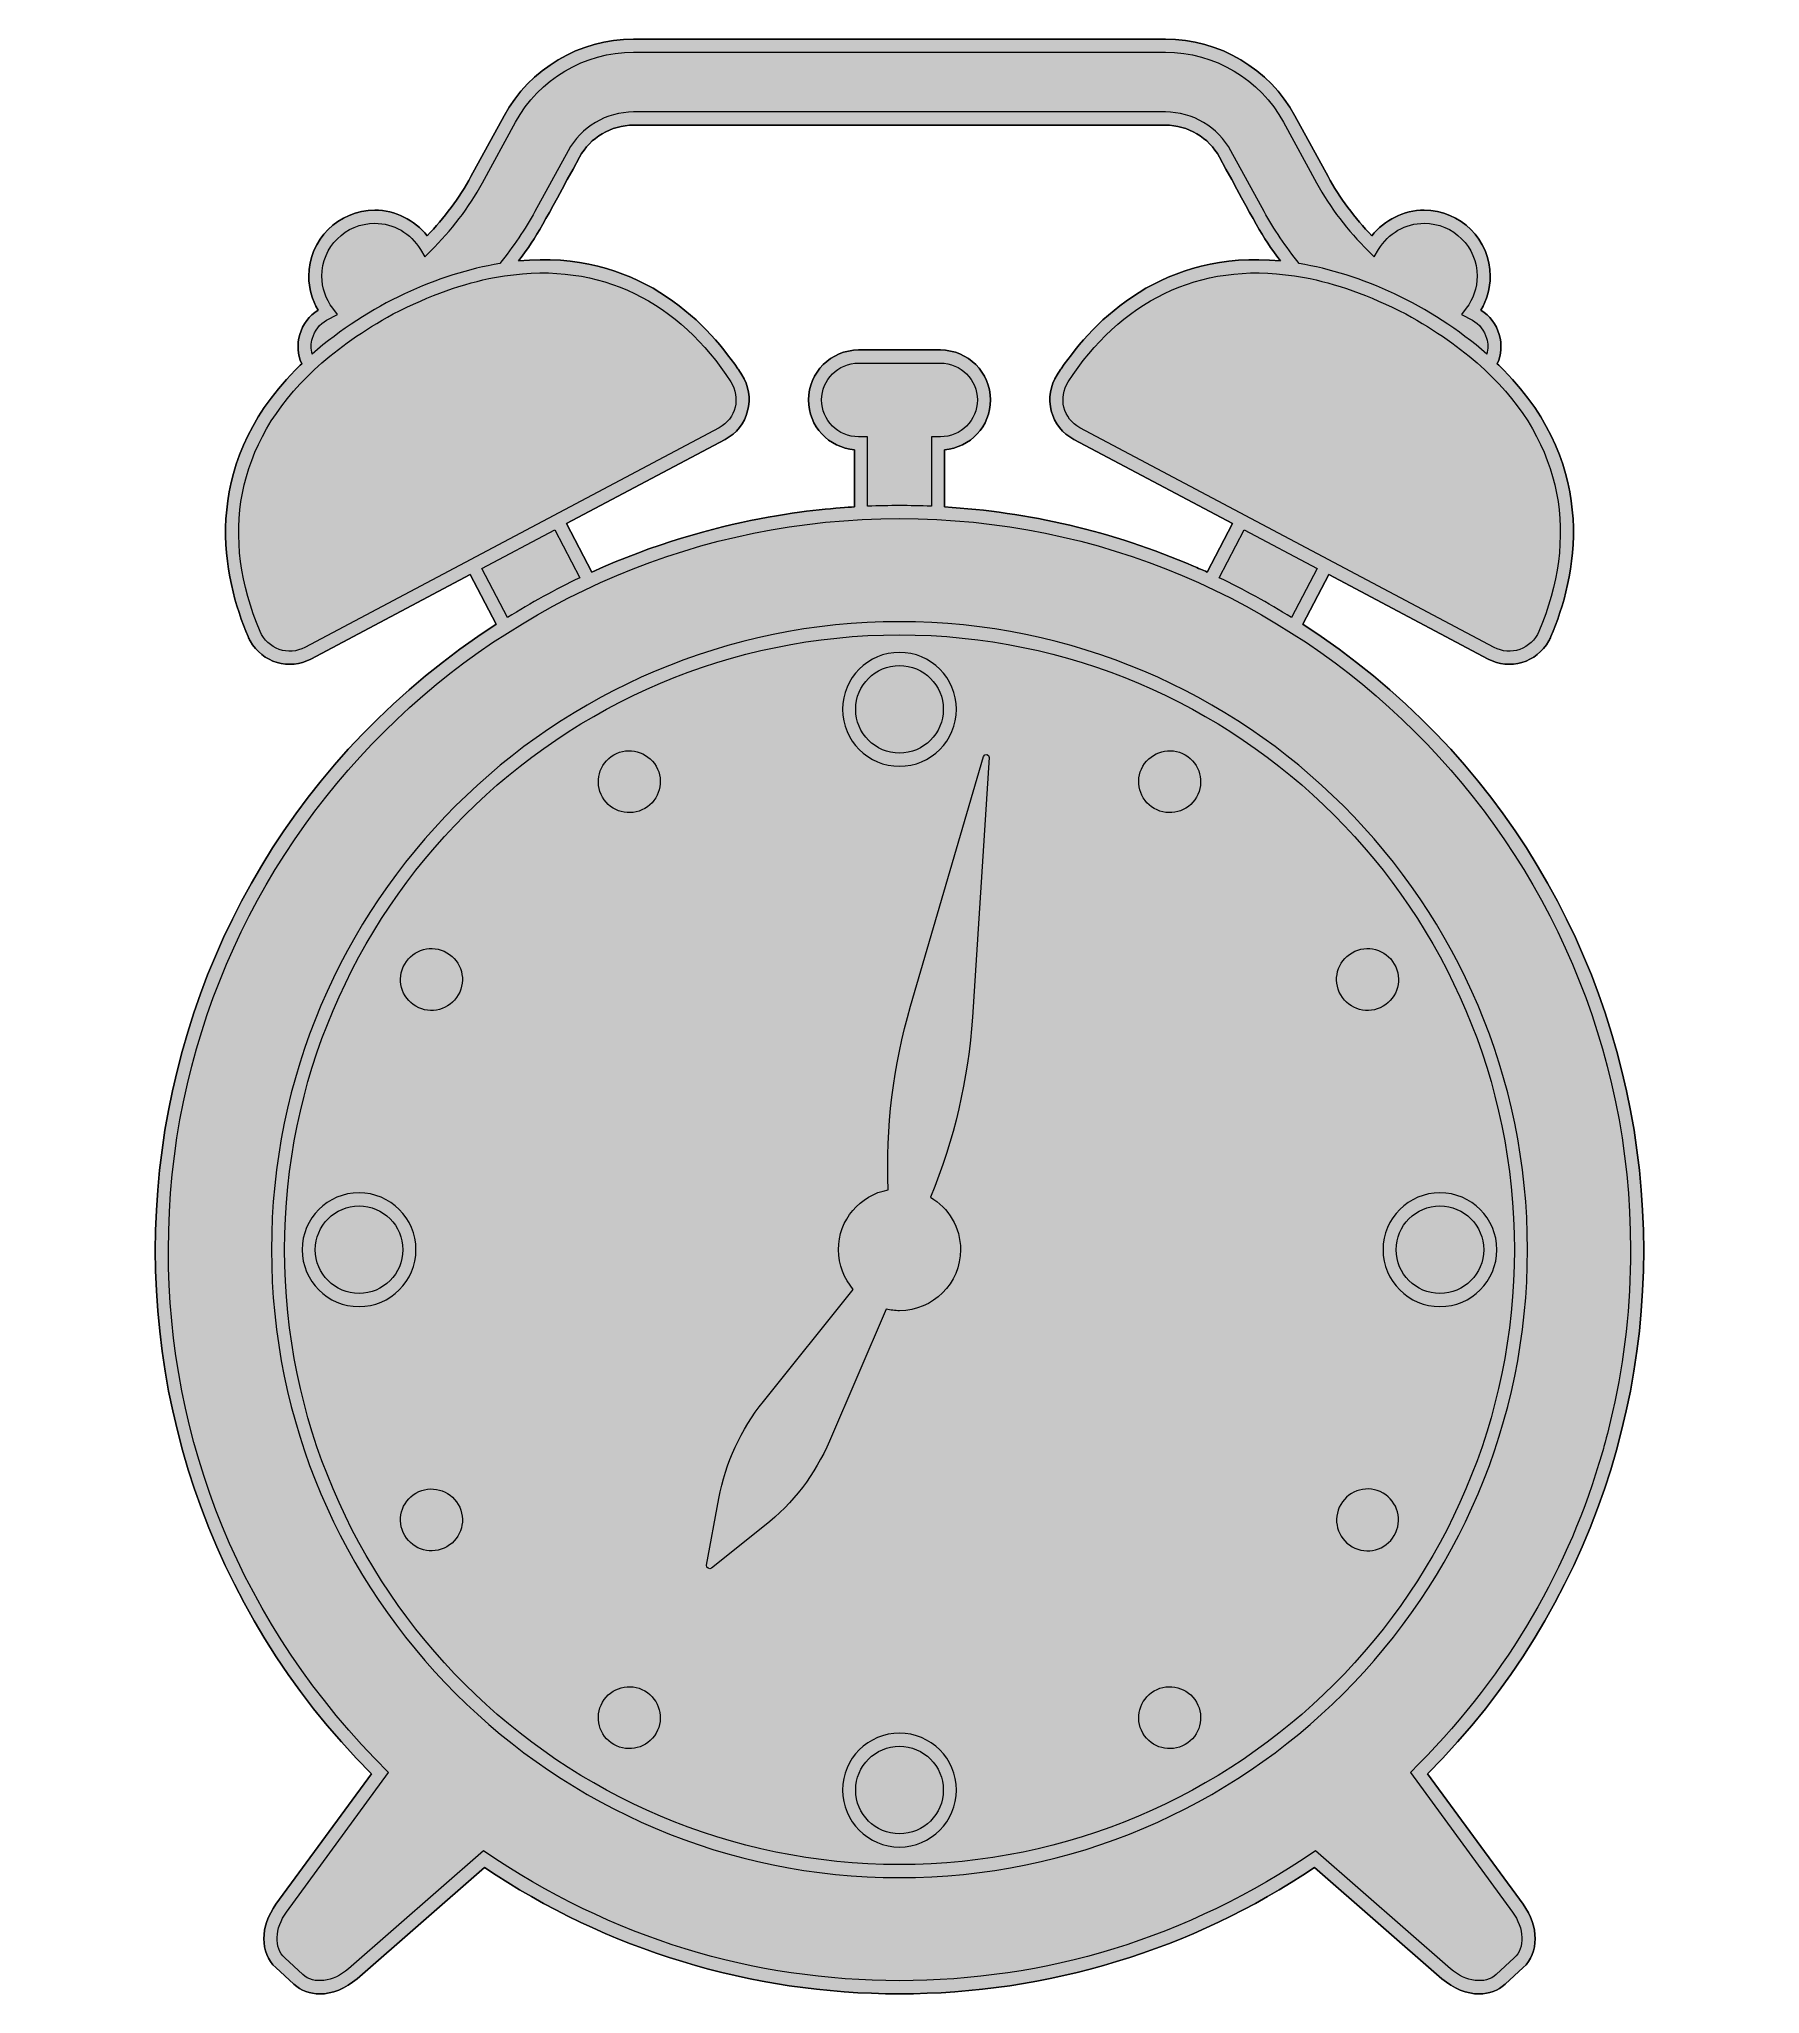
# Model space of a CAD drawing. Header units: inches. Extents: x 0.36 to 3.64, y -3.42 to 0.31.
import ezdxf

# ---------------------------------------------------------------- set-up
doc = ezdxf.new("R2010")
doc.units = ezdxf.units.IN
doc.header["$MEASUREMENT"] = 0
doc.layers.add('Clock', color=7, linetype='Continuous', lineweight=0)

msp = doc.modelspace()

# ---------------------------------------------------------------- hatches: boundary and pattern name
at = {"layer": 'Clock', "true_color": 0xf8e0c5, "transparency": 33554687}
h = msp.add_hatch(color=254, dxfattribs=at)
h.dxf.hatch_style = 2
edge = h.paths.add_edge_path()
edge.add_spline(control_points=[(2.3079, -0.3219), (2.3076, -0.3222), (2.3025, -0.3298), (2.3004, -0.3332), (2.2872, -0.3536), (2.2831, -0.3788), (2.2892, -0.4022), (2.2954, -0.4257), (2.3106, -0.445), (2.3321, -0.4564), (2.3321, -0.4564), (2.6346, -0.6168), (2.6346, -0.6168), (2.6346, -0.6168), (2.5862, -0.709), (2.5862, -0.709), (2.5775, -0.7051), (2.5687, -0.7016), (2.56, -0.6978), (2.4053, -0.631), (2.2443, -0.5944), (2.0858, -0.585), (2.0858, -0.585), (2.0858, -0.4761), (2.0858, -0.4761), (2.1348, -0.4722), (2.1734, -0.4312), (2.1734, -0.3812), (2.1734, -0.3287), (2.1307, -0.286), (2.0782, -0.286), (2.0782, -0.286), (1.9219, -0.286), (1.9219, -0.286), (1.8694, -0.286), (1.8267, -0.3287), (1.8267, -0.3812), (1.8267, -0.4312), (1.8653, -0.4722), (1.9143, -0.4761), (1.9143, -0.4761), (1.9143, -0.585), (1.9143, -0.585), (1.8613, -0.5881), (1.6517, -0.6009), (1.4139, -0.709), (1.4139, -0.709), (1.3655, -0.6168), (1.3655, -0.6168), (1.3655, -0.6168), (1.668, -0.4564), (1.668, -0.4564), (1.6895, -0.445), (1.7047, -0.4257), (1.7108, -0.4022), (1.717, -0.3788), (1.7129, -0.3536), (1.6997, -0.3332), (1.6975, -0.3298), (1.6925, -0.3222), (1.6922, -0.3219), (1.6294, -0.2294), (1.4981, -0.0947), (1.2744, -0.1163), (1.3117, -0.0667), (1.3214, -0.0453), (1.3905, 0.0813), (1.4111, 0.119), (1.4506, 0.1424), (1.4935, 0.1424), (1.4935, 0.1424), (2.5066, 0.1424), (2.5066, 0.1424), (2.5495, 0.1424), (2.589, 0.119), (2.6096, 0.0813), (2.6786, -0.0453), (2.6884, -0.0667), (2.7257, -0.1163), (2.502, -0.0947), (2.3707, -0.2294), (2.3079, -0.3219)], knot_values=[0, 0, 0, 0, 1, 1, 1, 2, 2, 2, 3, 3, 3, 4, 4, 4, 5, 5, 5, 6, 6, 6, 7, 7, 7, 8, 8, 8, 9, 9, 9, 10, 10, 10, 11, 11, 11, 12, 12, 12, 13, 13, 13, 14, 14, 14, 15, 15, 15, 16, 16, 16, 17, 17, 17, 18, 18, 18, 19, 19, 19, 20, 20, 20, 21, 21, 21, 22, 22, 22, 23, 23, 23, 24, 24, 24, 25, 25, 25, 26, 26, 26, 27, 27, 27, 27], degree=3, periodic=0)
edge = h.paths.add_edge_path()
edge.add_spline(control_points=[(3.0061, -2.9986), (3.639, -2.3613), (3.5281, -1.299), (2.7681, -0.8084), (2.7681, -0.8084), (2.8177, -0.7139), (2.8177, -0.7139), (2.8177, -0.7139), (3.1211, -0.8748), (3.1211, -0.8748), (3.1622, -0.8966), (3.2139, -0.8817), (3.237, -0.8401), (3.2384, -0.8375), (3.2397, -0.8348), (3.2409, -0.832), (3.2878, -0.7219), (3.3362, -0.5126), (3.151, -0.3242), (3.1505, -0.3238), (3.1501, -0.3234), (3.1497, -0.3229), (3.1461, -0.3193), (3.1426, -0.3157), (3.1388, -0.3121), (3.1465, -0.2946), (3.1478, -0.2752), (3.1425, -0.2567), (3.1368, -0.2371), (3.1245, -0.2207), (3.1074, -0.21), (3.1191, -0.1905), (3.1253, -0.1684), (3.1253, -0.1454), (3.1253, -0.076), (3.0689, -0.0196), (2.9995, -0.0196), (2.9604, -0.0196), (2.9236, -0.0381), (2.8999, -0.0687), (2.8669, -0.0347), (2.8388, 0.0034), (2.8163, 0.0445), (2.8163, 0.0445), (2.7534, 0.1598), (2.7534, 0.1598), (2.7041, 0.2501), (2.6095, 0.3063), (2.5066, 0.3063), (2.5066, 0.3063), (1.4935, 0.3063), (1.4935, 0.3063), (1.3906, 0.3063), (1.296, 0.2501), (1.2467, 0.1598), (1.2467, 0.1598), (1.1838, 0.0445), (1.1838, 0.0445), (1.1613, 0.0034), (1.1332, -0.0347), (1.1002, -0.0687), (1.0765, -0.0381), (1.0396, -0.0196), (1.0006, -0.0196), (0.9312, -0.0196), (0.8748, -0.076), (0.8748, -0.1454), (0.8748, -0.1684), (0.8809, -0.1905), (0.8927, -0.21), (0.8756, -0.2207), (0.8632, -0.2371), (0.8576, -0.2567), (0.8523, -0.2752), (0.8536, -0.2946), (0.8613, -0.3121), (0.8575, -0.3157), (0.854, -0.3193), (0.8504, -0.3229), (0.85, -0.3234), (0.8496, -0.3238), (0.8491, -0.3242), (0.6639, -0.5126), (0.7123, -0.7219), (0.7592, -0.832), (0.7603, -0.8348), (0.7617, -0.8375), (0.7631, -0.8401), (0.7862, -0.8817), (0.8379, -0.8966), (0.879, -0.8748), (0.879, -0.8748), (1.1824, -0.7139), (1.1824, -0.7139), (1.1824, -0.7139), (1.232, -0.8084), (1.232, -0.8084), (0.472, -1.299), (0.3611, -2.3613), (0.994, -2.9986), (0.994, -2.9986), (0.8123, -3.247), (0.8123, -3.247), (0.7816, -3.2889), (0.7815, -3.3397), (0.812, -3.3676), (0.812, -3.3676), (0.8466, -3.3994), (0.8466, -3.3994), (0.86, -3.4117), (0.8773, -3.4178), (0.8957, -3.4178), (0.9193, -3.4178), (0.9448, -3.4079), (0.9668, -3.3888), (0.9668, -3.3888), (1.2097, -3.1769), (1.2097, -3.1769), (1.4437, -3.3344), (1.7168, -3.4176), (2, -3.4176), (2.2833, -3.4176), (2.5563, -3.3344), (2.7904, -3.1769), (2.7904, -3.1769), (3.0333, -3.3888), (3.0333, -3.3888), (3.0553, -3.4079), (3.0808, -3.4178), (3.1044, -3.4178), (3.1228, -3.4178), (3.1401, -3.4117), (3.1535, -3.3994), (3.1535, -3.3994), (3.1881, -3.3676), (3.1881, -3.3676), (3.2186, -3.3397), (3.2185, -3.2889), (3.1878, -3.247), (3.1878, -3.247), (3.0061, -2.9986), (3.0061, -2.9986)], knot_values=[0, 0, 0, 0, 1, 1, 1, 2, 2, 2, 3, 3, 3, 4, 4, 4, 5, 5, 5, 6, 6, 6, 7, 7, 7, 8, 8, 8, 9, 9, 9, 10, 10, 10, 11, 11, 11, 12, 12, 12, 13, 13, 13, 14, 14, 14, 15, 15, 15, 16, 16, 16, 17, 17, 17, 18, 18, 18, 19, 19, 19, 20, 20, 20, 21, 21, 21, 22, 22, 22, 23, 23, 23, 24, 24, 24, 25, 25, 25, 26, 26, 26, 27, 27, 27, 28, 28, 28, 29, 29, 29, 30, 30, 30, 31, 31, 31, 32, 32, 32, 33, 33, 33, 34, 34, 34, 35, 35, 35, 36, 36, 36, 37, 37, 37, 38, 38, 38, 39, 39, 39, 40, 40, 40, 41, 41, 41, 42, 42, 42, 43, 43, 43, 44, 44, 44, 45, 45, 45, 46, 46, 46, 47, 47, 47, 47], degree=3, periodic=0)
at = {"layer": 'Clock', "true_color": 0x333333, "transparency": 33554687}
h = msp.add_hatch(color=250, dxfattribs=at)
h.dxf.hatch_style = 2
edge = h.paths.add_edge_path()
edge.add_spline(control_points=[(2.16, -1.0605), (2.16, -1.0605), (2.0212, -1.5361), (2.0212, -1.5361), (1.988, -1.6497), (1.9738, -1.7678), (1.9786, -1.8859), (1.9247, -1.8959), (1.8838, -1.9432), (1.8838, -2), (1.8838, -2.0289), (1.8945, -2.0553), (1.912, -2.0756), (1.912, -2.0756), (1.7407, -2.2889), (1.7407, -2.2889), (1.6976, -2.3426), (1.6686, -2.4061), (1.6561, -2.4738), (1.6561, -2.4738), (1.6327, -2.601), (1.6327, -2.601), (1.6318, -2.6062), (1.6377, -2.6097), (1.6418, -2.6065), (1.6418, -2.6065), (1.7432, -2.5261), (1.7432, -2.5261), (1.7971, -2.4833), (1.8395, -2.4279), (1.8667, -2.3646), (1.8667, -2.3646), (1.9746, -2.1133), (1.9746, -2.1133), (1.9828, -2.1152), (1.9913, -2.1162), (2.0001, -2.1162), (2.0642, -2.1162), (2.1163, -2.0642), (2.1163, -2), (2.1163, -1.9575), (2.0933, -1.9204), (2.0592, -1.9001), (2.1041, -1.7908), (2.1311, -1.6749), (2.1388, -1.5569), (2.1388, -1.5569), (2.1711, -1.0624), (2.1711, -1.0624), (2.1715, -1.0557), (2.1619, -1.054), (2.16, -1.0605)], knot_values=[0, 0, 0, 0, 1, 1, 1, 2, 2, 2, 3, 3, 3, 4, 4, 4, 5, 5, 5, 6, 6, 6, 7, 7, 7, 8, 8, 8, 9, 9, 9, 10, 10, 10, 11, 11, 11, 12, 12, 12, 13, 13, 13, 14, 14, 14, 15, 15, 15, 16, 16, 16, 17, 17, 17, 17], degree=3, periodic=0)
edge = h.paths.add_edge_path()
edge.add_spline(control_points=[(1.079, -2.4637), (1.0508, -2.48), (1.0412, -2.516), (1.0575, -2.5442), (1.0737, -2.5724), (1.1098, -2.5821), (1.138, -2.5658), (1.1662, -2.5495), (1.1758, -2.5135), (1.1596, -2.4853), (1.1433, -2.4571), (1.1072, -2.4474), (1.079, -2.4637)], knot_values=[0, 0, 0, 0, 1, 1, 1, 2, 2, 2, 3, 3, 3, 4, 4, 4, 4], degree=3, periodic=0)
edge = h.paths.add_edge_path()
edge.add_spline(control_points=[(1.9166, -0.9705), (1.9166, -1.0165), (1.954, -1.054), (2, -1.054), (2.046, -1.054), (2.0835, -1.0165), (2.0835, -0.9705), (2.0835, -0.9245), (2.046, -0.8871), (2, -0.8871), (1.954, -0.8871), (1.9166, -0.9245), (1.9166, -0.9705)], knot_values=[0, 0, 0, 0, 1, 1, 1, 2, 2, 2, 3, 3, 3, 4, 4, 4, 4], degree=3, periodic=0)
edge = h.paths.add_edge_path()
edge.add_spline(control_points=[(1.8916, -0.9705), (1.8916, -0.9108), (1.9403, -0.8621), (2, -0.8621), (2.0598, -0.8621), (2.1085, -0.9108), (2.1085, -0.9705), (2.1085, -1.0303), (2.0598, -1.079), (2, -1.079), (1.9403, -1.079), (1.8916, -1.0303), (1.8916, -0.9705)], knot_values=[0, 0, 0, 0, 1, 1, 1, 2, 2, 2, 3, 3, 3, 4, 4, 4, 4], degree=3, periodic=0)
edge = h.paths.add_edge_path()
edge.add_spline(control_points=[(1.138, -1.4342), (1.1098, -1.4179), (1.0737, -1.4276), (1.0575, -1.4558), (1.0412, -1.484), (1.0508, -1.52), (1.079, -1.5363), (1.1072, -1.5526), (1.1433, -1.5429), (1.1596, -1.5147), (1.1758, -1.4865), (1.1662, -1.4505), (1.138, -1.4342)], knot_values=[0, 0, 0, 0, 1, 1, 1, 2, 2, 2, 3, 3, 3, 4, 4, 4, 4], degree=3, periodic=0)
edge = h.paths.add_edge_path()
edge.add_spline(control_points=[(2.5443, -1.0574), (2.5161, -1.0411), (2.48, -1.0508), (2.4637, -1.079), (2.4474, -1.1072), (2.4571, -1.1432), (2.4853, -1.1595), (2.5135, -1.1758), (2.5496, -1.1661), (2.5658, -1.1379), (2.5821, -1.1097), (2.5724, -1.0737), (2.5443, -1.0574)], knot_values=[0, 0, 0, 0, 1, 1, 1, 2, 2, 2, 3, 3, 3, 4, 4, 4, 4], degree=3, periodic=0)
edge = h.paths.add_edge_path()
edge.add_spline(control_points=[(1.5148, -2.8405), (1.4866, -2.8242), (1.4505, -2.8339), (1.4343, -2.8621), (1.418, -2.8903), (1.4276, -2.9263), (1.4558, -2.9426), (1.484, -2.9589), (1.5201, -2.9492), (1.5364, -2.921), (1.5527, -2.8928), (1.543, -2.8568), (1.5148, -2.8405)], knot_values=[0, 0, 0, 0, 1, 1, 1, 2, 2, 2, 3, 3, 3, 4, 4, 4, 4], degree=3, periodic=0)
edge = h.paths.add_edge_path()
edge.add_spline(control_points=[(2.0835, -3.0295), (2.0835, -2.9835), (2.046, -2.946), (2, -2.946), (1.954, -2.946), (1.9166, -2.9835), (1.9166, -3.0295), (1.9166, -3.0755), (1.954, -3.1129), (2, -3.1129), (2.046, -3.1129), (2.0835, -3.0755), (2.0835, -3.0295)], knot_values=[0, 0, 0, 0, 1, 1, 1, 2, 2, 2, 3, 3, 3, 4, 4, 4, 4], degree=3, periodic=0)
edge = h.paths.add_edge_path()
edge.add_spline(control_points=[(2.1085, -3.0295), (2.1085, -3.0892), (2.0598, -3.1379), (2, -3.1379), (1.9403, -3.1379), (1.8916, -3.0892), (1.8916, -3.0295), (1.8916, -2.9697), (1.9403, -2.921), (2, -2.921), (2.0598, -2.921), (2.1085, -2.9697), (2.1085, -3.0295)], knot_values=[0, 0, 0, 0, 1, 1, 1, 2, 2, 2, 3, 3, 3, 4, 4, 4, 4], degree=3, periodic=0)
edge = h.paths.add_edge_path()
edge.add_spline(control_points=[(2.4853, -2.8405), (2.4571, -2.8568), (2.4474, -2.8928), (2.4637, -2.921), (2.48, -2.9492), (2.5161, -2.9589), (2.5443, -2.9426), (2.5724, -2.9263), (2.5821, -2.8903), (2.5658, -2.8621), (2.5496, -2.8339), (2.5135, -2.8242), (2.4853, -2.8405)], knot_values=[0, 0, 0, 0, 1, 1, 1, 2, 2, 2, 3, 3, 3, 4, 4, 4, 4], degree=3, periodic=0)
edge = h.paths.add_edge_path()
edge.add_spline(control_points=[(1.4558, -1.0574), (1.4276, -1.0737), (1.418, -1.1097), (1.4343, -1.1379), (1.4505, -1.1661), (1.4866, -1.1758), (1.5148, -1.1595), (1.543, -1.1432), (1.5527, -1.1072), (1.5364, -1.079), (1.5201, -1.0508), (1.484, -1.0411), (1.4558, -1.0574)], knot_values=[0, 0, 0, 0, 1, 1, 1, 2, 2, 2, 3, 3, 3, 4, 4, 4, 4], degree=3, periodic=0)
edge = h.paths.add_edge_path()
edge.add_spline(control_points=[(1.054, -2), (1.054, -1.954), (1.0166, -1.9166), (0.9706, -1.9166), (0.9246, -1.9166), (0.8872, -1.954), (0.8872, -2), (0.8872, -2.046), (0.9246, -2.0834), (0.9706, -2.0834), (1.0166, -2.0834), (1.054, -2.046), (1.054, -2)], knot_values=[0, 0, 0, 0, 1, 1, 1, 2, 2, 2, 3, 3, 3, 4, 4, 4, 4], degree=3, periodic=0)
edge = h.paths.add_edge_path()
edge.add_spline(control_points=[(1.079, -2), (1.079, -2.0598), (1.0304, -2.1084), (0.9706, -2.1084), (0.9108, -2.1084), (0.8622, -2.0598), (0.8622, -2), (0.8622, -1.9402), (0.9108, -1.8916), (0.9706, -1.8916), (1.0304, -1.8916), (1.079, -1.9402), (1.079, -2)], knot_values=[0, 0, 0, 0, 1, 1, 1, 2, 2, 2, 3, 3, 3, 4, 4, 4, 4], degree=3, periodic=0)
edge = h.paths.add_edge_path()
edge.add_spline(control_points=[(3.1129, -2), (3.1129, -1.954), (3.0755, -1.9166), (3.0295, -1.9166), (2.9835, -1.9166), (2.9461, -1.954), (2.9461, -2), (2.9461, -2.046), (2.9835, -2.0834), (3.0295, -2.0834), (3.0755, -2.0834), (3.1129, -2.046), (3.1129, -2)], knot_values=[0, 0, 0, 0, 1, 1, 1, 2, 2, 2, 3, 3, 3, 4, 4, 4, 4], degree=3, periodic=0)
edge = h.paths.add_edge_path()
edge.add_spline(control_points=[(3.1379, -2), (3.1379, -2.0598), (3.0893, -2.1084), (3.0295, -2.1084), (2.9697, -2.1084), (2.9211, -2.0598), (2.9211, -2), (2.9211, -1.9402), (2.9697, -1.8916), (3.0295, -1.8916), (3.0893, -1.8916), (3.1379, -1.9402), (3.1379, -2)], knot_values=[0, 0, 0, 0, 1, 1, 1, 2, 2, 2, 3, 3, 3, 4, 4, 4, 4], degree=3, periodic=0)
edge = h.paths.add_edge_path()
edge.add_spline(control_points=[(3.1713, -2), (3.1713, -1.3541), (2.6459, -0.8287), (2, -0.8287), (1.3542, -0.8287), (0.8288, -1.3541), (0.8288, -2), (0.8288, -2.6458), (1.3542, -3.1713), (2, -3.1713), (2.6459, -3.1713), (3.1713, -2.6458), (3.1713, -2)], knot_values=[0, 0, 0, 0, 1, 1, 1, 2, 2, 2, 3, 3, 3, 4, 4, 4, 4], degree=3, periodic=0)
edge = h.paths.add_edge_path()
edge.add_spline(control_points=[(3.1963, -2), (3.1963, -2.6596), (2.6597, -3.1963), (2, -3.1963), (1.3404, -3.1963), (0.8038, -2.6596), (0.8038, -2), (0.8038, -1.3404), (1.3404, -0.8037), (2, -0.8037), (2.6597, -0.8037), (3.1963, -1.3404), (3.1963, -2)], knot_values=[0, 0, 0, 0, 1, 1, 1, 2, 2, 2, 3, 3, 3, 4, 4, 4, 4], degree=3, periodic=0)
edge = h.paths.add_edge_path()
edge.add_spline(control_points=[(3.1676, -3.2618), (3.1676, -3.2618), (2.9732, -2.9961), (2.9732, -2.9961), (3.1497, -2.8212), (3.2664, -2.6241), (3.3324, -2.4076), (3.3357, -2.3968), (3.3389, -2.3859), (3.3419, -2.3749), (3.348, -2.353), (3.3535, -2.3309), (3.3585, -2.3087), (3.3811, -2.2085), (3.3926, -2.1052), (3.3926, -2), (3.3926, -1.2271), (2.7609, -0.6059), (2, -0.6073), (1.2392, -0.6059), (0.6075, -1.2271), (0.6075, -2), (0.6075, -2.3621), (0.7425, -2.7143), (1.0269, -2.9961), (1.0269, -2.9961), (0.8325, -3.2618), (0.8325, -3.2618), (0.8098, -3.2927), (0.8083, -3.3303), (0.8289, -3.3492), (0.8289, -3.3492), (0.8635, -3.381), (0.8635, -3.381), (0.8841, -3.3999), (0.9214, -3.3952), (0.9503, -3.37), (0.9503, -3.37), (1.2078, -3.1454), (1.2078, -3.1454), (1.4531, -3.3131), (1.723, -3.3926), (2, -3.3926), (2.2771, -3.3926), (2.547, -3.3131), (2.7923, -3.1454), (2.7923, -3.1454), (3.0498, -3.37), (3.0498, -3.37), (3.0787, -3.3952), (3.116, -3.3999), (3.1366, -3.381), (3.1366, -3.381), (3.1712, -3.3492), (3.1712, -3.3492), (3.1918, -3.3303), (3.1903, -3.2927), (3.1676, -3.2618)], knot_values=[0, 0, 0, 0, 1, 1, 1, 2, 2, 2, 3, 3, 3, 4, 4, 4, 5, 5, 5, 6, 6, 6, 7, 7, 7, 8, 8, 8, 9, 9, 9, 10, 10, 10, 11, 11, 11, 12, 12, 12, 13, 13, 13, 14, 14, 14, 15, 15, 15, 16, 16, 16, 17, 17, 17, 18, 18, 18, 19, 19, 19, 19], degree=3, periodic=0)
edge = h.paths.add_edge_path()
edge.add_spline(control_points=[(1.2535, -0.7955), (1.2979, -0.7678), (1.3439, -0.7426), (1.3914, -0.7199), (1.3914, -0.7199), (1.3434, -0.6285), (1.3434, -0.6285), (1.3434, -0.6285), (1.2045, -0.7022), (1.2045, -0.7022), (1.2045, -0.7022), (1.2535, -0.7955), (1.2535, -0.7955)], knot_values=[0, 0, 0, 0, 1, 1, 1, 2, 2, 2, 3, 3, 3, 4, 4, 4, 4], degree=3, periodic=0)
edge = h.paths.add_edge_path()
edge.add_spline(control_points=[(1.6563, -0.4343), (1.6887, -0.4171), (1.6979, -0.3764), (1.6787, -0.3467), (1.5812, -0.1956), (1.4311, -0.1164), (1.2477, -0.1449), (1.2477, -0.1449), (1.2288, -0.1478), (1.2288, -0.1478), (1.1705, -0.1591), (1.1062, -0.1812), (1.0355, -0.2174), (0.978, -0.249), (0.931, -0.2824), (0.8926, -0.3167), (0.8926, -0.3167), (0.8927, -0.3169), (0.8927, -0.3169), (0.8927, -0.3169), (0.8853, -0.3238), (0.8853, -0.3238), (0.7338, -0.4645), (0.7062, -0.6437), (0.7822, -0.8222), (0.789, -0.8382), (0.8022, -0.8506), (0.8184, -0.8564), (0.8347, -0.8621), (0.852, -0.8608), (0.8672, -0.8528), (0.8672, -0.8528), (1.6563, -0.4343), (1.6563, -0.4343)], knot_values=[0, 0, 0, 0, 1, 1, 1, 2, 2, 2, 3, 3, 3, 4, 4, 4, 5, 5, 5, 6, 6, 6, 7, 7, 7, 8, 8, 8, 9, 9, 9, 10, 10, 10, 11, 11, 11, 11], degree=3, periodic=0)
edge = h.paths.add_edge_path()
edge.add_spline(control_points=[(0.8815, -0.2938), (0.9886, -0.1993), (1.1232, -0.1402), (1.2386, -0.1214), (1.2645, -0.0894), (1.2871, -0.056), (1.3057, -0.022), (1.3057, -0.022), (1.3686, 0.0932), (1.3686, 0.0932), (1.3935, 0.139), (1.4414, 0.1674), (1.4935, 0.1674), (1.4935, 0.1674), (2.5066, 0.1674), (2.5066, 0.1674), (2.5587, 0.1674), (2.6066, 0.139), (2.6315, 0.0932), (2.6315, 0.0932), (2.6944, -0.022), (2.6944, -0.022), (2.713, -0.056), (2.7356, -0.0894), (2.7615, -0.1214), (2.8769, -0.1402), (3.0114, -0.1993), (3.1186, -0.2938), (3.1212, -0.284), (3.1213, -0.2736), (3.1184, -0.2636), (3.1142, -0.2489), (3.1046, -0.2368), (3.0913, -0.2295), (3.0913, -0.2295), (3.0707, -0.2181), (3.0707, -0.2181), (3.0707, -0.2181), (3.0795, -0.2065), (3.0795, -0.2065), (3.0931, -0.1888), (3.1003, -0.1676), (3.1003, -0.1454), (3.1003, -0.0898), (3.0551, -0.0446), (2.9995, -0.0446), (2.9639, -0.0446), (2.9306, -0.0638), (2.9126, -0.0946), (2.9126, -0.0946), (2.9045, -0.1084), (2.9045, -0.1084), (2.9045, -0.1084), (2.893, -0.0972), (2.893, -0.0972), (2.8536, -0.0588), (2.8204, -0.0151), (2.7944, 0.0325), (2.7944, 0.0325), (2.7315, 0.1478), (2.7315, 0.1478), (2.6866, 0.2301), (2.6004, 0.2813), (2.5066, 0.2813), (2.5066, 0.2813), (1.4935, 0.2813), (1.4935, 0.2813), (1.3997, 0.2813), (1.3135, 0.2301), (1.2686, 0.1478), (1.2686, 0.1478), (1.2057, 0.0325), (1.2057, 0.0325), (1.1797, -0.0151), (1.1465, -0.0588), (1.107, -0.0972), (1.107, -0.0972), (1.0956, -0.1084), (1.0956, -0.1084), (1.0956, -0.1084), (1.0875, -0.0946), (1.0875, -0.0946), (1.0695, -0.0638), (1.0362, -0.0446), (1.0006, -0.0446), (0.945, -0.0446), (0.8998, -0.0898), (0.8998, -0.1454), (0.8998, -0.1676), (0.907, -0.1888), (0.9206, -0.2065), (0.9206, -0.2065), (0.9294, -0.2181), (0.9294, -0.2181), (0.9294, -0.2181), (0.9088, -0.2295), (0.9088, -0.2295), (0.8955, -0.2368), (0.8859, -0.2489), (0.8817, -0.2636), (0.8788, -0.2736), (0.8789, -0.284), (0.8815, -0.2938)], knot_values=[0, 0, 0, 0, 1, 1, 1, 2, 2, 2, 3, 3, 3, 4, 4, 4, 5, 5, 5, 6, 6, 6, 7, 7, 7, 8, 8, 8, 9, 9, 9, 10, 10, 10, 11, 11, 11, 12, 12, 12, 13, 13, 13, 14, 14, 14, 15, 15, 15, 16, 16, 16, 17, 17, 17, 18, 18, 18, 19, 19, 19, 20, 20, 20, 21, 21, 21, 22, 22, 22, 23, 23, 23, 24, 24, 24, 25, 25, 25, 26, 26, 26, 27, 27, 27, 28, 28, 28, 29, 29, 29, 30, 30, 30, 31, 31, 31, 32, 32, 32, 33, 33, 33, 34, 34, 34, 34], degree=3, periodic=0)
edge = h.paths.add_edge_path()
edge.add_spline(control_points=[(3.1148, -0.3238), (3.1148, -0.3238), (3.1074, -0.3169), (3.1074, -0.3169), (3.1074, -0.3169), (3.1075, -0.3167), (3.1075, -0.3167), (3.0691, -0.2824), (3.0221, -0.249), (2.9646, -0.2174), (2.8939, -0.1812), (2.8296, -0.1591), (2.7713, -0.1478), (2.7713, -0.1478), (2.7524, -0.1449), (2.7524, -0.1449), (2.569, -0.1164), (2.4189, -0.1956), (2.3214, -0.3467), (2.3022, -0.3764), (2.3114, -0.4171), (2.3438, -0.4343), (2.3438, -0.4343), (3.1329, -0.8528), (3.1329, -0.8528), (3.1481, -0.8608), (3.1654, -0.8621), (3.1817, -0.8564), (3.1979, -0.8506), (3.2111, -0.8382), (3.2179, -0.8222), (3.2939, -0.6437), (3.2663, -0.4645), (3.1148, -0.3238)], knot_values=[0, 0, 0, 0, 1, 1, 1, 2, 2, 2, 3, 3, 3, 4, 4, 4, 5, 5, 5, 6, 6, 6, 7, 7, 7, 8, 8, 8, 9, 9, 9, 10, 10, 10, 11, 11, 11, 11], degree=3, periodic=0)
edge = h.paths.add_edge_path()
edge.add_spline(control_points=[(2.0858, -0.585), (2.2443, -0.5944), (2.4053, -0.631), (2.56, -0.6978), (2.5687, -0.7016), (2.5775, -0.7051), (2.5862, -0.709), (2.5862, -0.709), (2.6346, -0.6168), (2.6346, -0.6168), (2.6346, -0.6168), (2.3321, -0.4564), (2.3321, -0.4564), (2.3106, -0.445), (2.2954, -0.4257), (2.2892, -0.4022), (2.2831, -0.3788), (2.2872, -0.3536), (2.3004, -0.3332), (2.3025, -0.3298), (2.3076, -0.3222), (2.3079, -0.3219), (2.3707, -0.2294), (2.502, -0.0947), (2.7257, -0.1163), (2.6884, -0.0667), (2.6786, -0.0453), (2.6096, 0.0813), (2.589, 0.119), (2.5495, 0.1424), (2.5066, 0.1424), (2.5066, 0.1424), (1.4935, 0.1424), (1.4935, 0.1424), (1.4506, 0.1424), (1.4111, 0.119), (1.3905, 0.0813), (1.3214, -0.0453), (1.3117, -0.0667), (1.2744, -0.1163), (1.4981, -0.0947), (1.6294, -0.2294), (1.6922, -0.3219), (1.6925, -0.3222), (1.6975, -0.3298), (1.6997, -0.3332), (1.7129, -0.3536), (1.717, -0.3788), (1.7108, -0.4022), (1.7047, -0.4257), (1.6895, -0.445), (1.668, -0.4564), (1.668, -0.4564), (1.3655, -0.6168), (1.3655, -0.6168), (1.3655, -0.6168), (1.4139, -0.709), (1.4139, -0.709), (1.6517, -0.6009), (1.8613, -0.5881), (1.9143, -0.585), (1.9143, -0.585), (1.9143, -0.4761), (1.9143, -0.4761), (1.8653, -0.4722), (1.8267, -0.4312), (1.8267, -0.3812), (1.8267, -0.3287), (1.8694, -0.286), (1.9219, -0.286), (1.9219, -0.286), (2.0782, -0.286), (2.0782, -0.286), (2.1307, -0.286), (2.1734, -0.3287), (2.1734, -0.3812), (2.1734, -0.4312), (2.1348, -0.4722), (2.0858, -0.4761), (2.0858, -0.4761), (2.0858, -0.585), (2.0858, -0.585)], knot_values=[0, 0, 0, 0, 1, 1, 1, 2, 2, 2, 3, 3, 3, 4, 4, 4, 5, 5, 5, 6, 6, 6, 7, 7, 7, 8, 8, 8, 9, 9, 9, 10, 10, 10, 11, 11, 11, 12, 12, 12, 13, 13, 13, 14, 14, 14, 15, 15, 15, 16, 16, 16, 17, 17, 17, 18, 18, 18, 19, 19, 19, 20, 20, 20, 21, 21, 21, 22, 22, 22, 23, 23, 23, 24, 24, 24, 25, 25, 25, 26, 26, 26, 27, 27, 27, 27], degree=3, periodic=0)
edge = h.paths.add_edge_path()
edge.add_spline(control_points=[(1.9393, -0.4514), (1.9393, -0.4514), (1.9393, -0.5838), (1.9393, -0.5838), (1.9611, -0.5829), (1.9806, -0.5824), (2, -0.5824), (2.0195, -0.5824), (2.039, -0.5829), (2.0608, -0.5838), (2.0608, -0.5838), (2.0608, -0.4514), (2.0608, -0.4514), (2.0608, -0.4514), (2.0782, -0.4514), (2.0782, -0.4514), (2.1169, -0.4514), (2.1484, -0.4199), (2.1484, -0.3812), (2.1484, -0.3425), (2.1169, -0.311), (2.0782, -0.311), (2.0782, -0.311), (1.9219, -0.311), (1.9219, -0.311), (1.8832, -0.311), (1.8517, -0.3425), (1.8517, -0.3812), (1.8517, -0.4199), (1.8832, -0.4514), (1.9219, -0.4514), (1.9219, -0.4514), (1.9393, -0.4514), (1.9393, -0.4514)], knot_values=[0, 0, 0, 0, 1, 1, 1, 2, 2, 2, 3, 3, 3, 4, 4, 4, 5, 5, 5, 6, 6, 6, 7, 7, 7, 8, 8, 8, 9, 9, 9, 10, 10, 10, 11, 11, 11, 11], degree=3, periodic=0)
edge = h.paths.add_edge_path()
edge.add_spline(control_points=[(2.7956, -0.7022), (2.7956, -0.7022), (2.6567, -0.6285), (2.6567, -0.6285), (2.6567, -0.6285), (2.6087, -0.7199), (2.6087, -0.7199), (2.6562, -0.7426), (2.7022, -0.7678), (2.7466, -0.7955), (2.7466, -0.7955), (2.7956, -0.7022), (2.7956, -0.7022)], knot_values=[0, 0, 0, 0, 1, 1, 1, 2, 2, 2, 3, 3, 3, 4, 4, 4, 4], degree=3, periodic=0)
edge = h.paths.add_edge_path()
edge.add_spline(control_points=[(3.1878, -3.247), (3.2185, -3.2889), (3.2186, -3.3397), (3.1881, -3.3676), (3.1881, -3.3676), (3.1535, -3.3994), (3.1535, -3.3994), (3.1401, -3.4117), (3.1228, -3.4178), (3.1044, -3.4178), (3.0808, -3.4178), (3.0553, -3.4079), (3.0333, -3.3888), (3.0333, -3.3888), (2.7904, -3.1769), (2.7904, -3.1769), (2.5563, -3.3344), (2.2833, -3.4176), (2, -3.4176), (1.7168, -3.4176), (1.4437, -3.3344), (1.2097, -3.1769), (1.2097, -3.1769), (0.9668, -3.3888), (0.9668, -3.3888), (0.9448, -3.4079), (0.9193, -3.4178), (0.8957, -3.4178), (0.8773, -3.4178), (0.86, -3.4117), (0.8466, -3.3994), (0.8466, -3.3994), (0.812, -3.3676), (0.812, -3.3676), (0.7815, -3.3397), (0.7816, -3.2889), (0.8123, -3.247), (0.8123, -3.247), (0.994, -2.9986), (0.994, -2.9986), (0.3611, -2.3613), (0.472, -1.299), (1.232, -0.8084), (1.232, -0.8084), (1.1824, -0.7139), (1.1824, -0.7139), (1.1824, -0.7139), (0.879, -0.8748), (0.879, -0.8748), (0.8379, -0.8966), (0.7862, -0.8817), (0.7631, -0.8401), (0.7617, -0.8375), (0.7603, -0.8348), (0.7592, -0.832), (0.7123, -0.7219), (0.6639, -0.5126), (0.8491, -0.3242), (0.8496, -0.3238), (0.85, -0.3234), (0.8504, -0.3229), (0.854, -0.3193), (0.8575, -0.3157), (0.8613, -0.3121), (0.8536, -0.2946), (0.8523, -0.2752), (0.8576, -0.2567), (0.8632, -0.2371), (0.8756, -0.2207), (0.8927, -0.21), (0.8809, -0.1905), (0.8748, -0.1684), (0.8748, -0.1454), (0.8748, -0.076), (0.9312, -0.0196), (1.0006, -0.0196), (1.0396, -0.0196), (1.0765, -0.0381), (1.1002, -0.0687), (1.1332, -0.0347), (1.1613, 0.0034), (1.1838, 0.0445), (1.1838, 0.0445), (1.2467, 0.1598), (1.2467, 0.1598), (1.296, 0.2501), (1.3906, 0.3063), (1.4935, 0.3063), (1.4935, 0.3063), (2.5066, 0.3063), (2.5066, 0.3063), (2.6095, 0.3063), (2.7041, 0.2501), (2.7534, 0.1598), (2.7534, 0.1598), (2.8163, 0.0445), (2.8163, 0.0445), (2.8388, 0.0034), (2.8669, -0.0347), (2.8999, -0.0687), (2.9236, -0.0381), (2.9604, -0.0196), (2.9995, -0.0196), (3.0689, -0.0196), (3.1253, -0.076), (3.1253, -0.1454), (3.1253, -0.1684), (3.1191, -0.1905), (3.1074, -0.21), (3.1245, -0.2207), (3.1368, -0.2371), (3.1425, -0.2567), (3.1478, -0.2752), (3.1465, -0.2946), (3.1388, -0.3121), (3.1426, -0.3157), (3.1461, -0.3193), (3.1497, -0.3229), (3.1501, -0.3234), (3.1505, -0.3238), (3.151, -0.3242), (3.3362, -0.5126), (3.2878, -0.7219), (3.2409, -0.832), (3.2397, -0.8348), (3.2384, -0.8375), (3.237, -0.8401), (3.2139, -0.8817), (3.1622, -0.8966), (3.1211, -0.8748), (3.1211, -0.8748), (2.8177, -0.7139), (2.8177, -0.7139), (2.8177, -0.7139), (2.7681, -0.8084), (2.7681, -0.8084), (3.5281, -1.299), (3.639, -2.3613), (3.0061, -2.9986), (3.0061, -2.9986), (3.1878, -3.247), (3.1878, -3.247)], knot_values=[0, 0, 0, 0, 1, 1, 1, 2, 2, 2, 3, 3, 3, 4, 4, 4, 5, 5, 5, 6, 6, 6, 7, 7, 7, 8, 8, 8, 9, 9, 9, 10, 10, 10, 11, 11, 11, 12, 12, 12, 13, 13, 13, 14, 14, 14, 15, 15, 15, 16, 16, 16, 17, 17, 17, 18, 18, 18, 19, 19, 19, 20, 20, 20, 21, 21, 21, 22, 22, 22, 23, 23, 23, 24, 24, 24, 25, 25, 25, 26, 26, 26, 27, 27, 27, 28, 28, 28, 29, 29, 29, 30, 30, 30, 31, 31, 31, 32, 32, 32, 33, 33, 33, 34, 34, 34, 35, 35, 35, 36, 36, 36, 37, 37, 37, 38, 38, 38, 39, 39, 39, 40, 40, 40, 41, 41, 41, 42, 42, 42, 43, 43, 43, 44, 44, 44, 45, 45, 45, 46, 46, 46, 47, 47, 47, 47], degree=3, periodic=0)
edge = h.paths.add_edge_path()
edge.add_spline(control_points=[(2.9211, -1.5363), (2.9493, -1.52), (2.9589, -1.484), (2.9426, -1.4558), (2.9264, -1.4276), (2.8903, -1.4179), (2.8621, -1.4342), (2.8339, -1.4505), (2.8243, -1.4865), (2.8405, -1.5147), (2.8568, -1.5429), (2.8929, -1.5526), (2.9211, -1.5363)], knot_values=[0, 0, 0, 0, 1, 1, 1, 2, 2, 2, 3, 3, 3, 4, 4, 4, 4], degree=3, periodic=0)
edge = h.paths.add_edge_path()
edge.add_spline(control_points=[(2.9426, -2.5442), (2.9264, -2.5724), (2.8903, -2.5821), (2.8621, -2.5658), (2.8339, -2.5495), (2.8243, -2.5135), (2.8405, -2.4853), (2.8568, -2.4571), (2.8929, -2.4474), (2.9211, -2.4637), (2.9493, -2.48), (2.9589, -2.516), (2.9426, -2.5442)], knot_values=[0, 0, 0, 0, 1, 1, 1, 2, 2, 2, 3, 3, 3, 4, 4, 4, 4], degree=3, periodic=0)

# ---------------------------------------------------------------- linework, layer by layer
at = {"layer": 'Clock'}
for points, knots in [([(3.0061, -2.9986), (3.639, -2.3613), (3.5281, -1.299), (2.7681, -0.8084), (2.7681, -0.8084), (2.8177, -0.7139), (2.8177, -0.7139), (2.8177, -0.7139), (3.1211, -0.8748), (3.1211, -0.8748), (3.1622, -0.8966), (3.2139, -0.8817), (3.237, -0.8401), (3.2384, -0.8375), (3.2397, -0.8348), (3.2409, -0.832), (3.2878, -0.7219), (3.3362, -0.5126), (3.151, -0.3242), (3.1505, -0.3238), (3.1501, -0.3234), (3.1497, -0.3229), (3.1461, -0.3193), (3.1426, -0.3157), (3.1388, -0.3121), (3.1465, -0.2946), (3.1478, -0.2752), (3.1425, -0.2567), (3.1368, -0.2371), (3.1245, -0.2207), (3.1074, -0.21), (3.1191, -0.1905), (3.1253, -0.1684), (3.1253, -0.1454), (3.1253, -0.076), (3.0689, -0.0196), (2.9995, -0.0196), (2.9604, -0.0196), (2.9236, -0.0381), (2.8999, -0.0687), (2.8669, -0.0347), (2.8388, 0.0034), (2.8163, 0.0445), (2.8163, 0.0445), (2.7534, 0.1598), (2.7534, 0.1598), (2.7041, 0.2501), (2.6095, 0.3063), (2.5066, 0.3063), (2.5066, 0.3063), (1.4935, 0.3063), (1.4935, 0.3063), (1.3906, 0.3063), (1.296, 0.2501), (1.2467, 0.1598), (1.2467, 0.1598), (1.1838, 0.0445), (1.1838, 0.0445), (1.1613, 0.0034), (1.1332, -0.0347), (1.1002, -0.0687), (1.0765, -0.0381), (1.0396, -0.0196), (1.0006, -0.0196), (0.9312, -0.0196), (0.8748, -0.076), (0.8748, -0.1454), (0.8748, -0.1684), (0.8809, -0.1905), (0.8927, -0.21), (0.8756, -0.2207), (0.8632, -0.2371), (0.8576, -0.2567), (0.8523, -0.2752), (0.8536, -0.2946), (0.8613, -0.3121), (0.8575, -0.3157), (0.854, -0.3193), (0.8504, -0.3229), (0.85, -0.3234), (0.8496, -0.3238), (0.8491, -0.3242), (0.6639, -0.5126), (0.7123, -0.7219), (0.7592, -0.832), (0.7603, -0.8348), (0.7617, -0.8375), (0.7631, -0.8401), (0.7862, -0.8817), (0.8379, -0.8966), (0.879, -0.8748), (0.879, -0.8748), (1.1824, -0.7139), (1.1824, -0.7139), (1.1824, -0.7139), (1.232, -0.8084), (1.232, -0.8084), (0.472, -1.299), (0.3611, -2.3613), (0.994, -2.9986), (0.994, -2.9986), (0.8123, -3.247), (0.8123, -3.247), (0.7816, -3.2889), (0.7815, -3.3397), (0.812, -3.3676), (0.812, -3.3676), (0.8466, -3.3994), (0.8466, -3.3994), (0.86, -3.4117), (0.8773, -3.4178), (0.8957, -3.4178), (0.9193, -3.4178), (0.9448, -3.4079), (0.9668, -3.3888), (0.9668, -3.3888), (1.2097, -3.1769), (1.2097, -3.1769), (1.4437, -3.3344), (1.7168, -3.4176), (2, -3.4176), (2.2833, -3.4176), (2.5563, -3.3344), (2.7904, -3.1769), (2.7904, -3.1769), (3.0333, -3.3888), (3.0333, -3.3888), (3.0553, -3.4079), (3.0808, -3.4178), (3.1044, -3.4178), (3.1228, -3.4178), (3.1401, -3.4117), (3.1535, -3.3994), (3.1535, -3.3994), (3.1881, -3.3676), (3.1881, -3.3676), (3.2186, -3.3397), (3.2185, -3.2889), (3.1878, -3.247), (3.1878, -3.247), (3.0061, -2.9986), (3.0061, -2.9986)], [0, 0, 0, 0, 1, 1, 1, 2, 2, 2, 3, 3, 3, 4, 4, 4, 5, 5, 5, 6, 6, 6, 7, 7, 7, 8, 8, 8, 9, 9, 9, 10, 10, 10, 11, 11, 11, 12, 12, 12, 13, 13, 13, 14, 14, 14, 15, 15, 15, 16, 16, 16, 17, 17, 17, 18, 18, 18, 19, 19, 19, 20, 20, 20, 21, 21, 21, 22, 22, 22, 23, 23, 23, 24, 24, 24, 25, 25, 25, 26, 26, 26, 27, 27, 27, 28, 28, 28, 29, 29, 29, 30, 30, 30, 31, 31, 31, 32, 32, 32, 33, 33, 33, 34, 34, 34, 35, 35, 35, 36, 36, 36, 37, 37, 37, 38, 38, 38, 39, 39, 39, 40, 40, 40, 41, 41, 41, 42, 42, 42, 43, 43, 43, 44, 44, 44, 45, 45, 45, 46, 46, 46, 47, 47, 47, 47]), ([(3.1878, -3.247), (3.2185, -3.2889), (3.2186, -3.3397), (3.1881, -3.3676), (3.1881, -3.3676), (3.1535, -3.3994), (3.1535, -3.3994), (3.1401, -3.4117), (3.1228, -3.4178), (3.1044, -3.4178), (3.0808, -3.4178), (3.0553, -3.4079), (3.0333, -3.3888), (3.0333, -3.3888), (2.7904, -3.1769), (2.7904, -3.1769), (2.5563, -3.3344), (2.2833, -3.4176), (2, -3.4176), (1.7168, -3.4176), (1.4437, -3.3344), (1.2097, -3.1769), (1.2097, -3.1769), (0.9668, -3.3888), (0.9668, -3.3888), (0.9448, -3.4079), (0.9193, -3.4178), (0.8957, -3.4178), (0.8773, -3.4178), (0.86, -3.4117), (0.8466, -3.3994), (0.8466, -3.3994), (0.812, -3.3676), (0.812, -3.3676), (0.7815, -3.3397), (0.7816, -3.2889), (0.8123, -3.247), (0.8123, -3.247), (0.994, -2.9986), (0.994, -2.9986), (0.3611, -2.3613), (0.472, -1.299), (1.232, -0.8084), (1.232, -0.8084), (1.1824, -0.7139), (1.1824, -0.7139), (1.1824, -0.7139), (0.879, -0.8748), (0.879, -0.8748), (0.8379, -0.8966), (0.7862, -0.8817), (0.7631, -0.8401), (0.7617, -0.8375), (0.7603, -0.8348), (0.7592, -0.832), (0.7123, -0.7219), (0.6639, -0.5126), (0.8491, -0.3242), (0.8496, -0.3238), (0.85, -0.3234), (0.8504, -0.3229), (0.854, -0.3193), (0.8575, -0.3157), (0.8613, -0.3121), (0.8536, -0.2946), (0.8523, -0.2752), (0.8576, -0.2567), (0.8632, -0.2371), (0.8756, -0.2207), (0.8927, -0.21), (0.8809, -0.1905), (0.8748, -0.1684), (0.8748, -0.1454), (0.8748, -0.076), (0.9312, -0.0196), (1.0006, -0.0196), (1.0396, -0.0196), (1.0765, -0.0381), (1.1002, -0.0687), (1.1332, -0.0347), (1.1613, 0.0034), (1.1838, 0.0445), (1.1838, 0.0445), (1.2467, 0.1598), (1.2467, 0.1598), (1.296, 0.2501), (1.3906, 0.3063), (1.4935, 0.3063), (1.4935, 0.3063), (2.5066, 0.3063), (2.5066, 0.3063), (2.6095, 0.3063), (2.7041, 0.2501), (2.7534, 0.1598), (2.7534, 0.1598), (2.8163, 0.0445), (2.8163, 0.0445), (2.8388, 0.0034), (2.8669, -0.0347), (2.8999, -0.0687), (2.9236, -0.0381), (2.9604, -0.0196), (2.9995, -0.0196), (3.0689, -0.0196), (3.1253, -0.076), (3.1253, -0.1454), (3.1253, -0.1684), (3.1191, -0.1905), (3.1074, -0.21), (3.1245, -0.2207), (3.1368, -0.2371), (3.1425, -0.2567), (3.1478, -0.2752), (3.1465, -0.2946), (3.1388, -0.3121), (3.1426, -0.3157), (3.1461, -0.3193), (3.1497, -0.3229), (3.1501, -0.3234), (3.1505, -0.3238), (3.151, -0.3242), (3.3362, -0.5126), (3.2878, -0.7219), (3.2409, -0.832), (3.2397, -0.8348), (3.2384, -0.8375), (3.237, -0.8401), (3.2139, -0.8817), (3.1622, -0.8966), (3.1211, -0.8748), (3.1211, -0.8748), (2.8177, -0.7139), (2.8177, -0.7139), (2.8177, -0.7139), (2.7681, -0.8084), (2.7681, -0.8084), (3.5281, -1.299), (3.639, -2.3613), (3.0061, -2.9986), (3.0061, -2.9986), (3.1878, -3.247), (3.1878, -3.247)], [0, 0, 0, 0, 1, 1, 1, 2, 2, 2, 3, 3, 3, 4, 4, 4, 5, 5, 5, 6, 6, 6, 7, 7, 7, 8, 8, 8, 9, 9, 9, 10, 10, 10, 11, 11, 11, 12, 12, 12, 13, 13, 13, 14, 14, 14, 15, 15, 15, 16, 16, 16, 17, 17, 17, 18, 18, 18, 19, 19, 19, 20, 20, 20, 21, 21, 21, 22, 22, 22, 23, 23, 23, 24, 24, 24, 25, 25, 25, 26, 26, 26, 27, 27, 27, 28, 28, 28, 29, 29, 29, 30, 30, 30, 31, 31, 31, 32, 32, 32, 33, 33, 33, 34, 34, 34, 35, 35, 35, 36, 36, 36, 37, 37, 37, 38, 38, 38, 39, 39, 39, 40, 40, 40, 41, 41, 41, 42, 42, 42, 43, 43, 43, 44, 44, 44, 45, 45, 45, 46, 46, 46, 47, 47, 47, 47]), ([(0.8815, -0.2938), (0.9886, -0.1993), (1.1232, -0.1402), (1.2386, -0.1214), (1.2645, -0.0894), (1.2871, -0.056), (1.3057, -0.022), (1.3057, -0.022), (1.3686, 0.0932), (1.3686, 0.0932), (1.3935, 0.139), (1.4414, 0.1674), (1.4935, 0.1674), (1.4935, 0.1674), (2.5066, 0.1674), (2.5066, 0.1674), (2.5587, 0.1674), (2.6066, 0.139), (2.6315, 0.0932), (2.6315, 0.0932), (2.6944, -0.022), (2.6944, -0.022), (2.713, -0.056), (2.7356, -0.0894), (2.7615, -0.1214), (2.8769, -0.1402), (3.0114, -0.1993), (3.1186, -0.2938), (3.1212, -0.284), (3.1213, -0.2736), (3.1184, -0.2636), (3.1142, -0.2489), (3.1046, -0.2368), (3.0913, -0.2295), (3.0913, -0.2295), (3.0707, -0.2181), (3.0707, -0.2181), (3.0707, -0.2181), (3.0795, -0.2065), (3.0795, -0.2065), (3.0931, -0.1888), (3.1003, -0.1676), (3.1003, -0.1454), (3.1003, -0.0898), (3.0551, -0.0446), (2.9995, -0.0446), (2.9639, -0.0446), (2.9306, -0.0638), (2.9126, -0.0946), (2.9126, -0.0946), (2.9045, -0.1084), (2.9045, -0.1084), (2.9045, -0.1084), (2.893, -0.0972), (2.893, -0.0972), (2.8536, -0.0588), (2.8204, -0.0151), (2.7944, 0.0325), (2.7944, 0.0325), (2.7315, 0.1478), (2.7315, 0.1478), (2.6866, 0.2301), (2.6004, 0.2813), (2.5066, 0.2813), (2.5066, 0.2813), (1.4935, 0.2813), (1.4935, 0.2813), (1.3997, 0.2813), (1.3135, 0.2301), (1.2686, 0.1478), (1.2686, 0.1478), (1.2057, 0.0325), (1.2057, 0.0325), (1.1797, -0.0151), (1.1465, -0.0588), (1.107, -0.0972), (1.107, -0.0972), (1.0956, -0.1084), (1.0956, -0.1084), (1.0956, -0.1084), (1.0875, -0.0946), (1.0875, -0.0946), (1.0695, -0.0638), (1.0362, -0.0446), (1.0006, -0.0446), (0.945, -0.0446), (0.8998, -0.0898), (0.8998, -0.1454), (0.8998, -0.1676), (0.907, -0.1888), (0.9206, -0.2065), (0.9206, -0.2065), (0.9294, -0.2181), (0.9294, -0.2181), (0.9294, -0.2181), (0.9088, -0.2295), (0.9088, -0.2295), (0.8955, -0.2368), (0.8859, -0.2489), (0.8817, -0.2636), (0.8788, -0.2736), (0.8789, -0.284), (0.8815, -0.2938)], [0, 0, 0, 0, 1, 1, 1, 2, 2, 2, 3, 3, 3, 4, 4, 4, 5, 5, 5, 6, 6, 6, 7, 7, 7, 8, 8, 8, 9, 9, 9, 10, 10, 10, 11, 11, 11, 12, 12, 12, 13, 13, 13, 14, 14, 14, 15, 15, 15, 16, 16, 16, 17, 17, 17, 18, 18, 18, 19, 19, 19, 20, 20, 20, 21, 21, 21, 22, 22, 22, 23, 23, 23, 24, 24, 24, 25, 25, 25, 26, 26, 26, 27, 27, 27, 28, 28, 28, 29, 29, 29, 30, 30, 30, 31, 31, 31, 32, 32, 32, 33, 33, 33, 34, 34, 34, 34]), ([(2.3079, -0.3219), (2.3076, -0.3222), (2.3025, -0.3298), (2.3004, -0.3332), (2.2872, -0.3536), (2.2831, -0.3788), (2.2892, -0.4022), (2.2954, -0.4257), (2.3106, -0.445), (2.3321, -0.4564), (2.3321, -0.4564), (2.6346, -0.6168), (2.6346, -0.6168), (2.6346, -0.6168), (2.5862, -0.709), (2.5862, -0.709), (2.5775, -0.7051), (2.5687, -0.7016), (2.56, -0.6978), (2.4053, -0.631), (2.2443, -0.5944), (2.0858, -0.585), (2.0858, -0.585), (2.0858, -0.4761), (2.0858, -0.4761), (2.1348, -0.4722), (2.1734, -0.4312), (2.1734, -0.3812), (2.1734, -0.3287), (2.1307, -0.286), (2.0782, -0.286), (2.0782, -0.286), (1.9219, -0.286), (1.9219, -0.286), (1.8694, -0.286), (1.8267, -0.3287), (1.8267, -0.3812), (1.8267, -0.4312), (1.8653, -0.4722), (1.9143, -0.4761), (1.9143, -0.4761), (1.9143, -0.585), (1.9143, -0.585), (1.8613, -0.5881), (1.6517, -0.6009), (1.4139, -0.709), (1.4139, -0.709), (1.3655, -0.6168), (1.3655, -0.6168), (1.3655, -0.6168), (1.668, -0.4564), (1.668, -0.4564), (1.6895, -0.445), (1.7047, -0.4257), (1.7108, -0.4022), (1.717, -0.3788), (1.7129, -0.3536), (1.6997, -0.3332), (1.6975, -0.3298), (1.6925, -0.3222), (1.6922, -0.3219), (1.6294, -0.2294), (1.4981, -0.0947), (1.2744, -0.1163), (1.3117, -0.0667), (1.3214, -0.0453), (1.3905, 0.0813), (1.4111, 0.119), (1.4506, 0.1424), (1.4935, 0.1424), (1.4935, 0.1424), (2.5066, 0.1424), (2.5066, 0.1424), (2.5495, 0.1424), (2.589, 0.119), (2.6096, 0.0813), (2.6786, -0.0453), (2.6884, -0.0667), (2.7257, -0.1163), (2.502, -0.0947), (2.3707, -0.2294), (2.3079, -0.3219)], [0, 0, 0, 0, 1, 1, 1, 2, 2, 2, 3, 3, 3, 4, 4, 4, 5, 5, 5, 6, 6, 6, 7, 7, 7, 8, 8, 8, 9, 9, 9, 10, 10, 10, 11, 11, 11, 12, 12, 12, 13, 13, 13, 14, 14, 14, 15, 15, 15, 16, 16, 16, 17, 17, 17, 18, 18, 18, 19, 19, 19, 20, 20, 20, 21, 21, 21, 22, 22, 22, 23, 23, 23, 24, 24, 24, 25, 25, 25, 26, 26, 26, 27, 27, 27, 27]), ([(2.0858, -0.585), (2.2443, -0.5944), (2.4053, -0.631), (2.56, -0.6978), (2.5687, -0.7016), (2.5775, -0.7051), (2.5862, -0.709), (2.5862, -0.709), (2.6346, -0.6168), (2.6346, -0.6168), (2.6346, -0.6168), (2.3321, -0.4564), (2.3321, -0.4564), (2.3106, -0.445), (2.2954, -0.4257), (2.2892, -0.4022), (2.2831, -0.3788), (2.2872, -0.3536), (2.3004, -0.3332), (2.3025, -0.3298), (2.3076, -0.3222), (2.3079, -0.3219), (2.3707, -0.2294), (2.502, -0.0947), (2.7257, -0.1163), (2.6884, -0.0667), (2.6786, -0.0453), (2.6096, 0.0813), (2.589, 0.119), (2.5495, 0.1424), (2.5066, 0.1424), (2.5066, 0.1424), (1.4935, 0.1424), (1.4935, 0.1424), (1.4506, 0.1424), (1.4111, 0.119), (1.3905, 0.0813), (1.3214, -0.0453), (1.3117, -0.0667), (1.2744, -0.1163), (1.4981, -0.0947), (1.6294, -0.2294), (1.6922, -0.3219), (1.6925, -0.3222), (1.6975, -0.3298), (1.6997, -0.3332), (1.7129, -0.3536), (1.717, -0.3788), (1.7108, -0.4022), (1.7047, -0.4257), (1.6895, -0.445), (1.668, -0.4564), (1.668, -0.4564), (1.3655, -0.6168), (1.3655, -0.6168), (1.3655, -0.6168), (1.4139, -0.709), (1.4139, -0.709), (1.6517, -0.6009), (1.8613, -0.5881), (1.9143, -0.585), (1.9143, -0.585), (1.9143, -0.4761), (1.9143, -0.4761), (1.8653, -0.4722), (1.8267, -0.4312), (1.8267, -0.3812), (1.8267, -0.3287), (1.8694, -0.286), (1.9219, -0.286), (1.9219, -0.286), (2.0782, -0.286), (2.0782, -0.286), (2.1307, -0.286), (2.1734, -0.3287), (2.1734, -0.3812), (2.1734, -0.4312), (2.1348, -0.4722), (2.0858, -0.4761), (2.0858, -0.4761), (2.0858, -0.585), (2.0858, -0.585)], [0, 0, 0, 0, 1, 1, 1, 2, 2, 2, 3, 3, 3, 4, 4, 4, 5, 5, 5, 6, 6, 6, 7, 7, 7, 8, 8, 8, 9, 9, 9, 10, 10, 10, 11, 11, 11, 12, 12, 12, 13, 13, 13, 14, 14, 14, 15, 15, 15, 16, 16, 16, 17, 17, 17, 18, 18, 18, 19, 19, 19, 20, 20, 20, 21, 21, 21, 22, 22, 22, 23, 23, 23, 24, 24, 24, 25, 25, 25, 26, 26, 26, 27, 27, 27, 27]), ([(1.6563, -0.4343), (1.6887, -0.4171), (1.6979, -0.3764), (1.6787, -0.3467), (1.5812, -0.1956), (1.4311, -0.1164), (1.2477, -0.1449), (1.2477, -0.1449), (1.2288, -0.1478), (1.2288, -0.1478), (1.1705, -0.1591), (1.1062, -0.1812), (1.0355, -0.2174), (0.978, -0.249), (0.931, -0.2824), (0.8926, -0.3167), (0.8926, -0.3167), (0.8927, -0.3169), (0.8927, -0.3169), (0.8927, -0.3169), (0.8853, -0.3238), (0.8853, -0.3238), (0.7338, -0.4645), (0.7062, -0.6437), (0.7822, -0.8222), (0.789, -0.8382), (0.8022, -0.8506), (0.8184, -0.8564), (0.8347, -0.8621), (0.852, -0.8608), (0.8672, -0.8528), (0.8672, -0.8528), (1.6563, -0.4343), (1.6563, -0.4343)], [0, 0, 0, 0, 1, 1, 1, 2, 2, 2, 3, 3, 3, 4, 4, 4, 5, 5, 5, 6, 6, 6, 7, 7, 7, 8, 8, 8, 9, 9, 9, 10, 10, 10, 11, 11, 11, 11]), ([(3.1148, -0.3238), (3.1148, -0.3238), (3.1074, -0.3169), (3.1074, -0.3169), (3.1074, -0.3169), (3.1075, -0.3167), (3.1075, -0.3167), (3.0691, -0.2824), (3.0221, -0.249), (2.9646, -0.2174), (2.8939, -0.1812), (2.8296, -0.1591), (2.7713, -0.1478), (2.7713, -0.1478), (2.7524, -0.1449), (2.7524, -0.1449), (2.569, -0.1164), (2.4189, -0.1956), (2.3214, -0.3467), (2.3022, -0.3764), (2.3114, -0.4171), (2.3438, -0.4343), (2.3438, -0.4343), (3.1329, -0.8528), (3.1329, -0.8528), (3.1481, -0.8608), (3.1654, -0.8621), (3.1817, -0.8564), (3.1979, -0.8506), (3.2111, -0.8382), (3.2179, -0.8222), (3.2939, -0.6437), (3.2663, -0.4645), (3.1148, -0.3238)], [0, 0, 0, 0, 1, 1, 1, 2, 2, 2, 3, 3, 3, 4, 4, 4, 5, 5, 5, 6, 6, 6, 7, 7, 7, 8, 8, 8, 9, 9, 9, 10, 10, 10, 11, 11, 11, 11]), ([(1.9393, -0.4514), (1.9393, -0.4514), (1.9393, -0.5838), (1.9393, -0.5838), (1.9611, -0.5829), (1.9806, -0.5824), (2, -0.5824), (2.0195, -0.5824), (2.039, -0.5829), (2.0608, -0.5838), (2.0608, -0.5838), (2.0608, -0.4514), (2.0608, -0.4514), (2.0608, -0.4514), (2.0782, -0.4514), (2.0782, -0.4514), (2.1169, -0.4514), (2.1484, -0.4199), (2.1484, -0.3812), (2.1484, -0.3425), (2.1169, -0.311), (2.0782, -0.311), (2.0782, -0.311), (1.9219, -0.311), (1.9219, -0.311), (1.8832, -0.311), (1.8517, -0.3425), (1.8517, -0.3812), (1.8517, -0.4199), (1.8832, -0.4514), (1.9219, -0.4514), (1.9219, -0.4514), (1.9393, -0.4514), (1.9393, -0.4514)], [0, 0, 0, 0, 1, 1, 1, 2, 2, 2, 3, 3, 3, 4, 4, 4, 5, 5, 5, 6, 6, 6, 7, 7, 7, 8, 8, 8, 9, 9, 9, 10, 10, 10, 11, 11, 11, 11]), ([(3.1676, -3.2618), (3.1676, -3.2618), (2.9732, -2.9961), (2.9732, -2.9961), (3.1497, -2.8212), (3.2664, -2.6241), (3.3324, -2.4076), (3.3357, -2.3968), (3.3389, -2.3859), (3.3419, -2.3749), (3.348, -2.353), (3.3535, -2.3309), (3.3585, -2.3087), (3.3811, -2.2085), (3.3926, -2.1052), (3.3926, -2), (3.3926, -1.2271), (2.7609, -0.6059), (2, -0.6073), (1.2392, -0.6059), (0.6075, -1.2271), (0.6075, -2), (0.6075, -2.3621), (0.7425, -2.7143), (1.0269, -2.9961), (1.0269, -2.9961), (0.8325, -3.2618), (0.8325, -3.2618), (0.8098, -3.2927), (0.8083, -3.3303), (0.8289, -3.3492), (0.8289, -3.3492), (0.8635, -3.381), (0.8635, -3.381), (0.8841, -3.3999), (0.9214, -3.3952), (0.9503, -3.37), (0.9503, -3.37), (1.2078, -3.1454), (1.2078, -3.1454), (1.4531, -3.3131), (1.723, -3.3926), (2, -3.3926), (2.2771, -3.3926), (2.547, -3.3131), (2.7923, -3.1454), (2.7923, -3.1454), (3.0498, -3.37), (3.0498, -3.37), (3.0787, -3.3952), (3.116, -3.3999), (3.1366, -3.381), (3.1366, -3.381), (3.1712, -3.3492), (3.1712, -3.3492), (3.1918, -3.3303), (3.1903, -3.2927), (3.1676, -3.2618)], [0, 0, 0, 0, 1, 1, 1, 2, 2, 2, 3, 3, 3, 4, 4, 4, 5, 5, 5, 6, 6, 6, 7, 7, 7, 8, 8, 8, 9, 9, 9, 10, 10, 10, 11, 11, 11, 12, 12, 12, 13, 13, 13, 14, 14, 14, 15, 15, 15, 16, 16, 16, 17, 17, 17, 18, 18, 18, 19, 19, 19, 19]), ([(1.2535, -0.7955), (1.2979, -0.7678), (1.3439, -0.7426), (1.3914, -0.7199), (1.3914, -0.7199), (1.3434, -0.6285), (1.3434, -0.6285), (1.3434, -0.6285), (1.2045, -0.7022), (1.2045, -0.7022), (1.2045, -0.7022), (1.2535, -0.7955), (1.2535, -0.7955)], [0, 0, 0, 0, 1, 1, 1, 2, 2, 2, 3, 3, 3, 4, 4, 4, 4]), ([(2.7956, -0.7022), (2.7956, -0.7022), (2.6567, -0.6285), (2.6567, -0.6285), (2.6567, -0.6285), (2.6087, -0.7199), (2.6087, -0.7199), (2.6562, -0.7426), (2.7022, -0.7678), (2.7466, -0.7955), (2.7466, -0.7955), (2.7956, -0.7022), (2.7956, -0.7022)], [0, 0, 0, 0, 1, 1, 1, 2, 2, 2, 3, 3, 3, 4, 4, 4, 4]), ([(3.1963, -2), (3.1963, -2.6596), (2.6597, -3.1963), (2, -3.1963), (1.3404, -3.1963), (0.8038, -2.6596), (0.8038, -2), (0.8038, -1.3404), (1.3404, -0.8037), (2, -0.8037), (2.6597, -0.8037), (3.1963, -1.3404), (3.1963, -2)], [0, 0, 0, 0, 1, 1, 1, 2, 2, 2, 3, 3, 3, 4, 4, 4, 4]), ([(3.1713, -2), (3.1713, -1.3541), (2.6459, -0.8287), (2, -0.8287), (1.3542, -0.8287), (0.8288, -1.3541), (0.8288, -2), (0.8288, -2.6458), (1.3542, -3.1713), (2, -3.1713), (2.6459, -3.1713), (3.1713, -2.6458), (3.1713, -2)], [0, 0, 0, 0, 1, 1, 1, 2, 2, 2, 3, 3, 3, 4, 4, 4, 4]), ([(1.8916, -0.9705), (1.8916, -0.9108), (1.9403, -0.8621), (2, -0.8621), (2.0598, -0.8621), (2.1085, -0.9108), (2.1085, -0.9705), (2.1085, -1.0303), (2.0598, -1.079), (2, -1.079), (1.9403, -1.079), (1.8916, -1.0303), (1.8916, -0.9705)], [0, 0, 0, 0, 1, 1, 1, 2, 2, 2, 3, 3, 3, 4, 4, 4, 4]), ([(1.9166, -0.9705), (1.9166, -1.0165), (1.954, -1.054), (2, -1.054), (2.046, -1.054), (2.0835, -1.0165), (2.0835, -0.9705), (2.0835, -0.9245), (2.046, -0.8871), (2, -0.8871), (1.954, -0.8871), (1.9166, -0.9245), (1.9166, -0.9705)], [0, 0, 0, 0, 1, 1, 1, 2, 2, 2, 3, 3, 3, 4, 4, 4, 4]), ([(1.4558, -1.0574), (1.4276, -1.0737), (1.418, -1.1097), (1.4343, -1.1379), (1.4505, -1.1661), (1.4866, -1.1758), (1.5148, -1.1595), (1.543, -1.1432), (1.5527, -1.1072), (1.5364, -1.079), (1.5201, -1.0508), (1.484, -1.0411), (1.4558, -1.0574)], [0, 0, 0, 0, 1, 1, 1, 2, 2, 2, 3, 3, 3, 4, 4, 4, 4]), ([(2.5443, -1.0574), (2.5161, -1.0411), (2.48, -1.0508), (2.4637, -1.079), (2.4474, -1.1072), (2.4571, -1.1432), (2.4853, -1.1595), (2.5135, -1.1758), (2.5496, -1.1661), (2.5658, -1.1379), (2.5821, -1.1097), (2.5724, -1.0737), (2.5443, -1.0574)], [0, 0, 0, 0, 1, 1, 1, 2, 2, 2, 3, 3, 3, 4, 4, 4, 4]), ([(2.16, -1.0605), (2.16, -1.0605), (2.0212, -1.5361), (2.0212, -1.5361), (1.988, -1.6497), (1.9738, -1.7678), (1.9786, -1.8859), (1.9247, -1.8959), (1.8838, -1.9432), (1.8838, -2), (1.8838, -2.0289), (1.8945, -2.0553), (1.912, -2.0756), (1.912, -2.0756), (1.7407, -2.2889), (1.7407, -2.2889), (1.6976, -2.3426), (1.6686, -2.4061), (1.6561, -2.4738), (1.6561, -2.4738), (1.6327, -2.601), (1.6327, -2.601), (1.6318, -2.6062), (1.6377, -2.6097), (1.6418, -2.6065), (1.6418, -2.6065), (1.7432, -2.5261), (1.7432, -2.5261), (1.7971, -2.4833), (1.8395, -2.4279), (1.8667, -2.3646), (1.8667, -2.3646), (1.9746, -2.1133), (1.9746, -2.1133), (1.9828, -2.1152), (1.9913, -2.1162), (2.0001, -2.1162), (2.0642, -2.1162), (2.1163, -2.0642), (2.1163, -2), (2.1163, -1.9575), (2.0933, -1.9204), (2.0592, -1.9001), (2.1041, -1.7908), (2.1311, -1.6749), (2.1388, -1.5569), (2.1388, -1.5569), (2.1711, -1.0624), (2.1711, -1.0624), (2.1715, -1.0557), (2.1619, -1.054), (2.16, -1.0605)], [0, 0, 0, 0, 1, 1, 1, 2, 2, 2, 3, 3, 3, 4, 4, 4, 5, 5, 5, 6, 6, 6, 7, 7, 7, 8, 8, 8, 9, 9, 9, 10, 10, 10, 11, 11, 11, 12, 12, 12, 13, 13, 13, 14, 14, 14, 15, 15, 15, 16, 16, 16, 17, 17, 17, 17]), ([(1.138, -1.4342), (1.1098, -1.4179), (1.0737, -1.4276), (1.0575, -1.4558), (1.0412, -1.484), (1.0508, -1.52), (1.079, -1.5363), (1.1072, -1.5526), (1.1433, -1.5429), (1.1596, -1.5147), (1.1758, -1.4865), (1.1662, -1.4505), (1.138, -1.4342)], [0, 0, 0, 0, 1, 1, 1, 2, 2, 2, 3, 3, 3, 4, 4, 4, 4]), ([(2.9211, -1.5363), (2.9493, -1.52), (2.9589, -1.484), (2.9426, -1.4558), (2.9264, -1.4276), (2.8903, -1.4179), (2.8621, -1.4342), (2.8339, -1.4505), (2.8243, -1.4865), (2.8405, -1.5147), (2.8568, -1.5429), (2.8929, -1.5526), (2.9211, -1.5363)], [0, 0, 0, 0, 1, 1, 1, 2, 2, 2, 3, 3, 3, 4, 4, 4, 4]), ([(1.079, -2), (1.079, -2.0598), (1.0304, -2.1084), (0.9706, -2.1084), (0.9108, -2.1084), (0.8622, -2.0598), (0.8622, -2), (0.8622, -1.9402), (0.9108, -1.8916), (0.9706, -1.8916), (1.0304, -1.8916), (1.079, -1.9402), (1.079, -2)], [0, 0, 0, 0, 1, 1, 1, 2, 2, 2, 3, 3, 3, 4, 4, 4, 4]), ([(3.1379, -2), (3.1379, -2.0598), (3.0893, -2.1084), (3.0295, -2.1084), (2.9697, -2.1084), (2.9211, -2.0598), (2.9211, -2), (2.9211, -1.9402), (2.9697, -1.8916), (3.0295, -1.8916), (3.0893, -1.8916), (3.1379, -1.9402), (3.1379, -2)], [0, 0, 0, 0, 1, 1, 1, 2, 2, 2, 3, 3, 3, 4, 4, 4, 4]), ([(1.054, -2), (1.054, -1.954), (1.0166, -1.9166), (0.9706, -1.9166), (0.9246, -1.9166), (0.8872, -1.954), (0.8872, -2), (0.8872, -2.046), (0.9246, -2.0834), (0.9706, -2.0834), (1.0166, -2.0834), (1.054, -2.046), (1.054, -2)], [0, 0, 0, 0, 1, 1, 1, 2, 2, 2, 3, 3, 3, 4, 4, 4, 4]), ([(3.1129, -2), (3.1129, -1.954), (3.0755, -1.9166), (3.0295, -1.9166), (2.9835, -1.9166), (2.9461, -1.954), (2.9461, -2), (2.9461, -2.046), (2.9835, -2.0834), (3.0295, -2.0834), (3.0755, -2.0834), (3.1129, -2.046), (3.1129, -2)], [0, 0, 0, 0, 1, 1, 1, 2, 2, 2, 3, 3, 3, 4, 4, 4, 4]), ([(1.079, -2.4637), (1.0508, -2.48), (1.0412, -2.516), (1.0575, -2.5442), (1.0737, -2.5724), (1.1098, -2.5821), (1.138, -2.5658), (1.1662, -2.5495), (1.1758, -2.5135), (1.1596, -2.4853), (1.1433, -2.4571), (1.1072, -2.4474), (1.079, -2.4637)], [0, 0, 0, 0, 1, 1, 1, 2, 2, 2, 3, 3, 3, 4, 4, 4, 4]), ([(2.9426, -2.5442), (2.9264, -2.5724), (2.8903, -2.5821), (2.8621, -2.5658), (2.8339, -2.5495), (2.8243, -2.5135), (2.8405, -2.4853), (2.8568, -2.4571), (2.8929, -2.4474), (2.9211, -2.4637), (2.9493, -2.48), (2.9589, -2.516), (2.9426, -2.5442)], [0, 0, 0, 0, 1, 1, 1, 2, 2, 2, 3, 3, 3, 4, 4, 4, 4]), ([(1.5148, -2.8405), (1.4866, -2.8242), (1.4505, -2.8339), (1.4343, -2.8621), (1.418, -2.8903), (1.4276, -2.9263), (1.4558, -2.9426), (1.484, -2.9589), (1.5201, -2.9492), (1.5364, -2.921), (1.5527, -2.8928), (1.543, -2.8568), (1.5148, -2.8405)], [0, 0, 0, 0, 1, 1, 1, 2, 2, 2, 3, 3, 3, 4, 4, 4, 4]), ([(2.4853, -2.8405), (2.4571, -2.8568), (2.4474, -2.8928), (2.4637, -2.921), (2.48, -2.9492), (2.5161, -2.9589), (2.5443, -2.9426), (2.5724, -2.9263), (2.5821, -2.8903), (2.5658, -2.8621), (2.5496, -2.8339), (2.5135, -2.8242), (2.4853, -2.8405)], [0, 0, 0, 0, 1, 1, 1, 2, 2, 2, 3, 3, 3, 4, 4, 4, 4]), ([(2.1085, -3.0295), (2.1085, -3.0892), (2.0598, -3.1379), (2, -3.1379), (1.9403, -3.1379), (1.8916, -3.0892), (1.8916, -3.0295), (1.8916, -2.9697), (1.9403, -2.921), (2, -2.921), (2.0598, -2.921), (2.1085, -2.9697), (2.1085, -3.0295)], [0, 0, 0, 0, 1, 1, 1, 2, 2, 2, 3, 3, 3, 4, 4, 4, 4]), ([(2.0835, -3.0295), (2.0835, -2.9835), (2.046, -2.946), (2, -2.946), (1.954, -2.946), (1.9166, -2.9835), (1.9166, -3.0295), (1.9166, -3.0755), (1.954, -3.1129), (2, -3.1129), (2.046, -3.1129), (2.0835, -3.0755), (2.0835, -3.0295)], [0, 0, 0, 0, 1, 1, 1, 2, 2, 2, 3, 3, 3, 4, 4, 4, 4])]:
    msp.add_open_spline(points, degree=3, knots=knots, dxfattribs=at)

doc.saveas('drawing.dxf')
